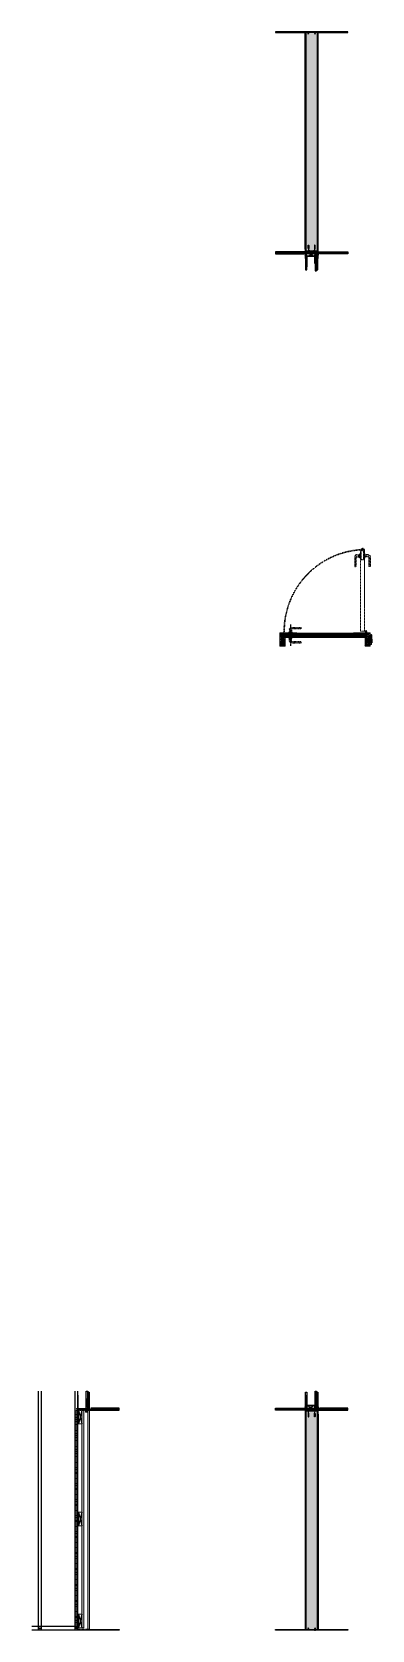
# Model space of a CAD drawing. Header units: inches. Extents: x -395 to 792, y -235 to 476.
# Drawn here: x -395 to -247, y -229 to 470 of the extents above; entities that cross this region are included whole.
import ezdxf

# ---------------------------------------------------------------- set-up
doc = ezdxf.new("R2010")
doc.units = ezdxf.units.IN
doc.header["$LTSCALE"] = 0.25
doc.header["$MEASUREMENT"] = 0
doc.set_wipeout_variables(frame=1)
for name, pattern in [('CENTER', [2, 1.25, -0.25, 0.25, -0.25]), ('HIDDEN', [0.375, 0.25, -0.125]), ('PHANTOM2', [1.25, 0.625, -0.125, 0.125, -0.125, 0.125, -0.125])]:
    doc.linetypes.add(name, pattern=pattern)
for name, color, linetype in [('Imp_Hdw', 9, 'Continuous'), ('IWC_0', 7, 'Continuous'), ('IWC_02', 9, 'Continuous'), ('IWC_02_A', 8, 'Continuous'), ('IWC_04', 252, 'Continuous'), ('IWC_11', 150, 'PHANTOM2'), ('R-SWTS-DET1', 1, 'Continuous')]:
    doc.layers.add(name, color=color, linetype=linetype)
for name, color, linetype, lineweight in [('IWC_01', 4, 'Continuous', 15), ('IWC_03', 5, 'HIDDEN', 30), ('IWC_06', 1, 'Continuous', 15), ('IWC_07', 3, 'CENTER', 15), ('IWC_07_A', 62, 'CENTER', 5), ('IWC_08', 42, 'Continuous', 15), ('LYT-IWC_02', 9, 'Continuous', 9)]:
    doc.layers.add(name, color=color, linetype=linetype, lineweight=lineweight)
doc.layers.add('IWC_12', color=1, linetype='Continuous', lineweight=15, plot=False)
pattern_1 = [(37.5, (0, 0), (-0.003937085, 0.120426486), [0, -0.095, 0, -0.10625, 0, -0.1015625]), (7.5, (0, 0), (0.110611044, 0.17638413), [0, -0.05125, 0, -0.085625, 0, -0.0328125]), (327.5, (-0.07687, 0), (0.194633866, 0.00035369), [0, -0.03125, 0, -0.1125, 0, -0.146875]), (317.5, (-0.07687, 0), (0.187882913, 0.054854723), [0, -0.015625, 0, -0.07375, 0, -0.084375])]
pattern_2 = [(90, (-100, 0), (-0.125, 0.21875), [0.3125, -0.0625, 0, -0.0625])]
pattern_3 = [(45, (0, 0), (-0.088388348, 0.088388348), []), (45, (0, 0.0625), (-0.088388348, 0.088388348), [])]
pattern_4 = [(90, (0, 0), (-0.25, 2e-17), [0.25, -0.25]), (135, (2e-17, 0.25), (-0.25, 3e-17), [0.0625, -0.22855339, 0.0625, -0.35355339])]
pattern_5 = [(63.43495, (1.7933, 0.0867), (2, -1e-10), [0.462137, -1.773931]), (40.6013, (0.4776, 1.816), (2, 2e-09), [0.415807, -8.803738]), (40.6013, (1.4776, 3.816), (2, 2e-09), [0.415807, -8.803738]), (40.6013, (2.4776, 5.816), (2, -1e-09), [0.415807, -8.803738]), (63.43495, (0.7786, -0.1928), (2, -1e-10), [0.423701, -1.812367]), (50.19443, (0.968, 0.1861), (2, 8e-11), [0.22405, -7.5862]), (50.19443, (1.968, 2.1861), (2, 8e-11), [0.22405, -7.5862]), (50.19443, (2.968, 4.1861), (2, 8e-11), [0.22405, -7.5862]), (21.80141, (1.1115, 0.35825), (2, -3e-09), [0.286871, -5.0982936]), (33.69007, (1.3779, 0.4648), (2, -1e-09), [0.252181, -3.35337]), (63.43495, (1.5877, 0.6047), (2, -8e-10), [0.335529, -1.900539]), (45, (1.7377, 0.9048), (2, -1e-16), [0.271782, -5.385072]), (45, (2.7377, 2.9048), (2, -1e-16), [0.271782, -5.385072]), (21.80141, (1.9299, 1.097), (2, -3e-09), [0.219237, -5.165928]), (63.43495, (0.1305, -0.239), (2, -8e-10), [0.71896, -1.517108]), (50.19443, (0.452, 0.404), (2, 8e-11), [0.457356, -7.352893]), (50.19443, (1.452, 2.404), (2, 8e-11), [0.457356, -7.352893]), (50.19443, (2.452, 4.404), (2, 8e-11), [0.457356, -7.352893]), (33.69007, (0.7448, 0.7554), (2, -1e-09), [0.224056, -3.381495]), (15.9454, (0.9312, 0.87964), (2, -1.4e-07), [0.3562484, -6.9238614]), (33.69007, (1.2738, 0.9775), (2, -1e-09), [0.409297, -3.1962546]), (50.19443, (1.6143, 1.2045), (2, 8e-11), [0.519734, -7.290516]), (50.19443, (2.6143, 3.2045), (2, 8e-11), [0.519734, -7.290516]), (50.19443, (3.6143, 5.2045), (2, -3e-10), [0.519734, -7.290516]), (21.80141, (1.94704, 1.6038), (2, -3e-09), [0.57145, -4.813715]), (50.19443, (0, 0.5), (2, 8e-11), [0.521407, -7.288843]), (50.19443, (1, 2.5), (2, 8e-11), [0.521407, -7.288843]), (50.19443, (2, 4.5), (2, 8e-11), [0.521407, -7.288843]), (33.69007, (0.3338, 0.9006), (2, -1e-09), [0.4838075, -3.121744]), (26.56505, (0.73635, 1.1689), (2, 1e-10), [0.798596, -8.145676]), (26.56505, (1.73635, 3.1689), (2, 1e-10), [0.798596, -8.145676]), (40.6013, (1.4506, 1.5261), (2, 2e-09), [0.43193, -8.787614]), (40.6013, (2.4506, 3.5261), (2, 2e-09), [0.43193, -8.787614]), (40.6013, (3.4506, 5.5261), (2, 2e-09), [0.43193, -8.787614]), (33.69007, (0.1335, 1.1784), (2, -1e-09), [0.273579, -3.331972]), (26.56505, (0.3611, 1.3301), (2, 8e-10), [0.715808, -8.228464]), (26.56505, (1.3611, 3.3301), (2, -8e-09), [0.715808, -8.228464]), (40.6013, (1.0013, 1.6503), (2, 2e-09), [0.170082, -9.049462]), (40.6013, (2.0013, 3.6503), (2, 2e-09), [0.170082, -9.049462]), (40.6013, (3.0013, 5.6503), (2, 2e-09), [0.170082, -9.049462])]
pattern_6 = [(90, (188.91977, 132.72898), (-0.125, 0.21875), [0.3125, -0.0625, 0, -0.0625])]
pattern_7 = [(153.435, (-0.0867, 1.7933), (1e-10, 2), [0.46214, -1.77393]), (130.6013, (-1.816, 0.4776), (-2e-09, 2), [0.4158, -8.80374]), (130.6013, (-3.816, 1.4776), (-2e-09, 2), [0.4158, -8.80374]), (130.6013, (-5.816, 2.4776), (1e-09, 2), [0.4158, -8.80374]), (153.435, (0.1928, 0.7786), (1e-10, 2), [0.4237, -1.81237]), (140.1944, (-0.1861, 0.968), (-8e-11, 2), [0.22405, -7.5862]), (140.1944, (-2.1861, 1.968), (-8e-11, 2), [0.22405, -7.5862]), (140.1944, (-4.1861, 2.968), (-8e-11, 2), [0.22405, -7.5862]), (111.8014, (-0.35825, 1.1115), (3e-09, 2), [0.28687, -5.09829]), (123.69, (-0.4648, 1.3779), (1e-09, 2), [0.25218, -3.35337]), (153.435, (-0.6047, 1.5877), (8e-10, 2), [0.33553, -1.90054]), (135, (-0.9048, 1.7377), (2e-16, 2), [0.27178, -5.38507]), (135, (-2.9048, 2.7377), (2e-16, 2), [0.27178, -5.38507]), (111.8014, (-1.097, 1.9299), (3e-09, 2), [0.21924, -5.16593]), (153.435, (0.239, 0.1305), (8e-10, 2), [0.71896, -1.51711]), (140.1944, (-0.404, 0.452), (-8e-11, 2), [0.45736, -7.3529]), (140.1944, (-2.404, 1.452), (-8e-11, 2), [0.45736, -7.3529]), (140.1944, (-4.404, 2.452), (-8e-11, 2), [0.45736, -7.3529]), (123.69, (-0.7554, 0.7448), (1e-09, 2), [0.22406, -3.3815]), (105.9454, (-0.87964, 0.9312), (1e-07, 2), [0.35625, -6.92386]), (123.69, (-0.9775, 1.2738), (1e-09, 2), [0.4093, -3.19625]), (140.1944, (-1.2045, 1.6143), (-8e-11, 2), [0.51973, -7.29052]), (140.1944, (-3.2045, 2.6143), (-8e-11, 2), [0.51973, -7.29052]), (140.1944, (-5.2045, 3.6143), (3e-10, 2), [0.51973, -7.29052]), (111.8014, (-1.6038, 1.94704), (3e-09, 2), [0.57145, -4.81371]), (140.1944, (-0.5, 3e-17), (-8e-11, 2), [0.5214, -7.28884]), (140.1944, (-2.5, 1), (-8e-11, 2), [0.5214, -7.28884]), (140.1944, (-4.5, 2), (-8e-11, 2), [0.5214, -7.28884]), (123.69, (-0.9006, 0.3338), (1e-09, 2), [0.48381, -3.12174]), (116.565, (-1.1689, 0.73635), (-1e-10, 2), [0.7986, -8.14568]), (116.565, (-3.1689, 1.73635), (-1e-10, 2), [0.7986, -8.14568]), (130.6013, (-1.5261, 1.4506), (-2e-09, 2), [0.43193, -8.7876]), (130.6013, (-3.5261, 2.4506), (-2e-09, 2), [0.43193, -8.78761]), (130.6013, (-5.5261, 3.4506), (-2e-09, 2), [0.43193, -8.78761]), (123.69, (-1.1784, 0.1335), (1e-09, 2), [0.27358, -3.33197]), (116.565, (-1.3301, 0.3611), (-8e-10, 2), [0.7158, -8.22846]), (116.565, (-3.3301, 1.3611), (8e-09, 2), [0.7158, -8.22846]), (130.6013, (-1.6503, 1.0013), (-2e-09, 2), [0.17008, -9.04946]), (130.6013, (-3.6503, 2.0013), (-2e-09, 2), [0.17008, -9.04946]), (130.6013, (-5.6503, 3.0013), (-2e-09, 2), [0.17008, -9.04946])]
pattern_8 = [(37.5, (467.93881, 0), (-0.006299336, 0.19268238), [0, -0.152, 0, -0.17, 0, -0.1625]), (7.5, (467.93881, 0), (0.17697767, 0.2822146), [0, -0.082, 0, -0.137, 0, -0.0525]), (327.5, (467.81581, 0), (0.31141419, 0.000565905), [0, -0.05, 0, -0.18, 0, -0.235]), (317.5, (467.8158, 0), (0.30061266, 0.08776756), [0, -0.025, 0, -0.118, 0, -0.135])]
pattern_9 = [(63.43495, (1.7933, -99.9133), (2, -1e-10), [0.462137, -1.773931]), (40.6013, (0.4776, -98.184), (2, 2e-09), [0.415807, -8.80374]), (40.6013, (1.4776, -96.184), (2, 2e-09), [0.415807, -8.80374]), (40.6013, (2.4776, -94.184), (2, -1e-09), [0.415807, -8.80374]), (63.43495, (0.7786, -100.1928), (2, -1e-10), [0.4237, -1.812367]), (50.1944, (0.968, -99.8139), (2, 8e-11), [0.22405, -7.5862]), (50.1944, (1.968, -97.8139), (2, 8e-11), [0.22405, -7.5862]), (50.1944, (2.968, -95.8139), (2, 8e-11), [0.22405, -7.5862]), (21.8014, (1.1115, -99.64175), (2, -3e-09), [0.286871, -5.098294]), (33.69007, (1.3779, -99.5352), (2, -1e-09), [0.252181, -3.35337]), (63.43495, (1.5877, -99.3953), (2, -8e-10), [0.335529, -1.90054]), (45, (1.7377, -99.0952), (2, -1e-16), [0.27178, -5.385072]), (45, (2.7377, -97.0952), (2, -1e-16), [0.27178, -5.385072]), (21.8014, (1.9299, -98.903), (2, -3e-09), [0.219237, -5.165928]), (63.43495, (0.1305, -100.239), (2, -8e-10), [0.71896, -1.517108]), (50.1944, (0.452, -99.596), (2, 8e-11), [0.457356, -7.352893]), (50.1944, (1.452, -97.596), (2, 8e-11), [0.457356, -7.352893]), (50.1944, (2.452, -95.596), (2, 8e-11), [0.457356, -7.352893]), (33.69007, (0.7448, -99.2446), (2, -1e-09), [0.224056, -3.381495]), (15.9454, (0.9312, -99.12036), (2, -1e-07), [0.356248, -6.923861]), (33.69007, (1.2738, -99.0225), (2, -1e-09), [0.409297, -3.196255]), (50.1944, (1.6143, -98.7955), (2, 8e-11), [0.519734, -7.290516]), (50.1944, (2.6143, -96.7955), (2, 8e-11), [0.519734, -7.290516]), (50.1944, (3.6143, -94.7955), (2, -3e-10), [0.519734, -7.290516]), (21.8014, (1.94704, -98.3962), (2, -3e-09), [0.57145, -4.813715]), (50.1944, (0, -99.5), (2, 8e-11), [0.521407, -7.288843]), (50.1944, (1, -97.5), (2, 8e-11), [0.521407, -7.288843]), (50.1944, (2, -95.5), (2, 8e-11), [0.521407, -7.288843]), (33.69007, (0.3338, -99.0994), (2, -1e-09), [0.483808, -3.121744]), (26.56505, (0.73635, -98.8311), (2, 1e-10), [0.798596, -8.145676]), (26.56505, (1.73635, -96.8311), (2, 1e-10), [0.798596, -8.145676]), (40.6013, (1.4506, -98.4739), (2, 2e-09), [0.43193, -8.787614]), (40.6013, (2.4506, -96.4739), (2, 2e-09), [0.43193, -8.787614]), (40.6013, (3.4506, -94.4739), (2, 2e-09), [0.43193, -8.787614]), (33.69007, (0.1335, -98.8216), (2, -1e-09), [0.27358, -3.331972]), (26.56505, (0.3611, -98.6699), (2, 8e-10), [0.715808, -8.228464]), (26.56505, (1.3611, -96.6699), (2, -8e-09), [0.715808, -8.228464]), (40.6013, (1.0013, -98.3497), (2, 2e-09), [0.17008, -9.04946]), (40.6013, (2.0013, -96.3497), (2, 2e-09), [0.17008, -9.04946]), (40.6013, (3.0013, -94.3497), (2, 2e-09), [0.17008, -9.04946])]

# ---------------------------------------------------------------- blocks, each defined once
blk = doc.blocks.new('*U8')
at = {"layer": 'IWC_12'}
for p in [(-0.625, 0), (0, 0), (3.625, 0), (4.25, 0)]:
    blk.add_point(p, dxfattribs=at)
at = {"layer": 'LYT-IWC_02'}
blk.add_lwpolyline([(3.5625, 1.2215, 0.4142135624), (3.534, 1.25), (3.359375, 1.25), (3.359375, 1.2215), (3.534, 1.2215), (3.534, 0.0285), (0.091, 0.0285), (0.091, 1.2215), (0.265625, 1.2215), (0.265625, 1.25), (0.091, 1.25, 0.4142135624), (0.0625, 1.2215), (0.0625, 0.0285, 0.4142135624), (0.091, 0), (3.534, 0, 0.4142135624), (3.5625, 0.0285)], format="xyb", close=True, dxfattribs=at)
blk = doc.blocks.new('IWC_Bead.L')
at = {"layer": 'IWC_02'}
for p, q in [((0, 0.03125), (-0.828125, 0.015625)), ((-0.828125, 0.015625), (-0.828125, 0)), ((-0.828125, 0), (0, 0)), ((0, 0.0425), (0, 0.03125)), ((0, 0), (0, -0.625)), ((0.026875, 0.0625), (0.02, 0.0625)), ((0.046875, -0.625), (0.046875, 0.0425)), ((0.046875, -0.53125), (0.046875, -0.53125))]:
    blk.add_line(p, q, dxfattribs=at)
for points in [[(0.02, 0.0625), (-1.828125, 0)], [(-1.828125, 0), (-0.828125, 0)], [(0, -0.625), (0.046875, -0.625)]]:
    blk.add_lwpolyline(points, dxfattribs=at)
at = {"layer": 'IWC_02', "color": 252}
blk.add_circle((0.046875, 0), 0.033002, dxfattribs=at)
at = {"layer": 'IWC_02'}
for centre, start, end in [((0.02, 0.0425), 90, 180), ((0.026875, 0.0425), 360, 90)]:
    blk.add_arc(centre, 0.02, start, end, dxfattribs=at)
blk = doc.blocks.new('*U15')
at = {"layer": 'LYT-IWC_02'}
blk.add_blockref('IWC_Bead.L', (0, 0), dxfattribs=at)
blk = doc.blocks.new('*U61')
blk.add_lwpolyline([(0, 0.08), (0, 0)])
at = {"layer": 'IWC_02'}
for points in [[(-0.11, 0.02), (-0.02, 0.02)], [(-0.11, -0.02), (-0.11, 0.02)], [(-0.02, 0.11), (-0.02, 0.02)], [(0.02, 0.11), (-0.02, 0.11)], [(0.02, 0.11), (0.02, 0.02)], [(0.11, 0.02), (0.02, 0.02)], [(0.11, -0.02), (0.11, 0.02)], [(-0.11, -0.02), (-0.02, -0.02)], [(-0.02, -0.11), (-0.02, -0.02)], [(0.02, -0.11), (-0.02, -0.11)], [(0.02, -0.11), (0.02, -0.02)], [(0.11, -0.02), (0.02, -0.02)]]:
    blk.add_lwpolyline(points, dxfattribs=at)
blk.add_circle((0, 0), 0.176, dxfattribs=at)
blk = doc.blocks.new('*U56')
at = {"layer": 'IWC_02'}
for p, q in [((-0.27, 0.06), (-0.35, 0)), ((-0.27, -0.06), (-0.35, 0)), ((-0.22, -0.06), (-0.27, 0.06)), ((-0.15, -0.06), (-0.21, 0.06)), ((-0.09, -0.06), (-0.14, 0.06)), ((-0.03, -0.06), (-0.08, 0.06)), ((0.04, -0.06), (-0.02, 0.06)), ((0.1, -0.06), (0.05, 0.06)), ((0.17, -0.06), (0.11, 0.06)), ((0.23, -0.06), (0.18, 0.06)), ((0.29, -0.06), (0.24, 0.06)), ((0.36, -0.06), (0.3, 0.06)), ((0.42, -0.06), (0.37, 0.06)), ((0.49, -0.06), (0.43, 0.06)), ((0.55, -0.06), (0.49, 0.06)), ((0.61, -0.06), (0.56, 0.06)), ((0.68, -0.06), (0.62, 0.06)), ((0.74, -0.06), (0.69, 0.06)), ((0.81, -0.06), (0.75, 0.06)), ((1.02, 0.08), (0.82, 0.06)), ((1.05, 0.13), (1.06, 0.13)), ((1.12, -0.06), (1.12, 0.06)), ((2.32, 0.19), (1.19, 0.19)), ((2.44, -0.06), (2.44, 0.06)), ((1.02, -0.08), (0.82, -0.06)), ((1.05, -0.13), (1.06, -0.13)), ((1.19, -0.19), (2.32, -0.19))]:
    blk.add_line(p, q, dxfattribs=at)
for centre, radius, start, end in [((1.19, 0), 0.188, 90, 270), ((1.06, 0.06), 0.0625, 0, 90), ((2.32, 0.06), 0.125, 0, 90), ((1.06, -0.06), 0.0625, 270, 0), ((2.32, -0.06), 0.125, 270, 0)]:
    blk.add_arc(centre, radius, start, end, dxfattribs=at)
blk = doc.blocks.new('*U57')
at = {"layer": 'IWC_02_A'}
for p, q in [((-0.15, 0.07), (-0.21, 0.07)), ((-0.01, 0.18), (-0.15, 0.07)), ((0, 0.18), (-0.01, 0.18)), ((-0.15, -0.07), (-0.21, -0.07)), ((-0.01, -0.18), (-0.15, -0.07)), ((0, -0.18), (-0.01, -0.18))]:
    blk.add_line(p, q, dxfattribs=at)
for points in [[(-0.15, 0.07), (-0.73, 0.07), (-1, 0), (-1, 0), (-0.73, -0.07), (-0.15, -0.07)], [(-0.01, 0.18), (-0.01, -0.18)], [(0, 0.18), (0, -0.18)]]:
    blk.add_lwpolyline(points, dxfattribs=at)
at = {"layer": 'IWC_03'}
for points in [[(-0.11, 0.1), (-0.58, 0.1), (-0.73, 0.07)], [(-0.11, -0.1), (-0.58, -0.1), (-0.73, -0.07)]]:
    blk.add_lwpolyline(points, dxfattribs=at)
blk = doc.blocks.new('*U58')
at = {"layer": 'IWC_02_A'}
for p, q in [((-0.15, 0.07), (-0.21, 0.07)), ((-0.01, 0.18), (-0.15, 0.07)), ((0, 0.18), (-0.01, 0.18)), ((-0.15, -0.07), (-0.21, -0.07)), ((-0.01, -0.18), (-0.15, -0.07)), ((0, -0.18), (-0.01, -0.18))]:
    blk.add_line(p, q, dxfattribs=at)
for points in [[(-0.15, 0.07), (-1.23, 0.07), (-1.5, 0), (-1.5, 0), (-1.23, -0.07), (-0.15, -0.07)], [(-0.01, 0.18), (-0.01, -0.18)], [(0, 0.18), (0, -0.18)]]:
    blk.add_lwpolyline(points, dxfattribs=at)
at = {"layer": 'IWC_03'}
for points in [[(-0.11, 0.1), (-1.08, 0.1), (-1.23, 0.07)], [(-0.11, -0.1), (-1.08, -0.1), (-1.23, -0.07)]]:
    blk.add_lwpolyline(points, dxfattribs=at)
blk = doc.blocks.new('Layout_SV01')
at = {"layer": 'IWC_08'}
h = blk.add_hatch(dxfattribs=at)
h.set_pattern_fill('PARTICAL-BOARD', color=253, angle=45, style=0)
h.set_pattern_definition(pattern_6)
h.paths.add_polyline_path([(12.35, 0.03), (10.91, 0.03), (10.87, 0), (0, 0), (0, 0.78), (12.35, 0.78)])
h = blk.add_hatch(dxfattribs=at)
h.set_pattern_fill('PARTICAL-BOARD', color=253, angle=45, style=0)
h.set_pattern_definition(pattern_6)
h.paths.add_polyline_path([(19.29, 0.03), (20.73, 0.03), (20.76, 0), (31.64, 0), (31.64, 0.78), (19.29, 0.78)])
at = {"layer": 'IWC_0'}
blk.add_lwpolyline([(31.64, -96.25), (0, -96.25)], dxfattribs=at)
at = {"layer": 'IWC_02'}
for points in [[(13.07, 0.05), (13.07, 7.75), (13.69, 7.75), (13.69, 0.05)], [(17.32, 0.5), (17.32, 8.2), (17.94, 8.2), (17.94, 0.5)], [(17.94, 0.05), (17.94, 7.75), (18.57, 7.75), (18.57, 0.05)], [(12.35, 0.03), (12.35, 0.03), (10.91, 0.03), (10.87, 0), (0, 0), (0, 0.78), (12.35, 0.78)], [(19.29, 0.03), (19.29, 0.03), (20.73, 0.03), (20.76, 0), (31.64, 0), (31.64, 0.78), (19.29, 0.78)]]:
    blk.add_lwpolyline(points, close=True, dxfattribs=at)
for points in [[(13.01, 1.4), (13.04, 1.4), (13.04, 0.03, -0.414214), (13.01, 0), (10.98, 0), (10.98, 0.03), (13.01, 0.03)], [(18.63, 1.4), (18.6, 1.4), (18.6, 0.03, 0.414214), (18.63, 0), (20.66, 0), (20.66, 0.03), (18.63, 0.03)]]:
    blk.add_lwpolyline(points, format="xyb", close=True, dxfattribs=at)
at = {"layer": 'IWC_02_A'}
for points in [[(13.76, 1.22), (13.76, 6.53)], [(17.26, 5), (17.26, 1.22)]]:
    blk.add_lwpolyline(points, dxfattribs=at)
at = {"layer": 'IWC_04'}
blk.add_lwpolyline([(13.76, 0.5), (17.26, 0.5), (17.26, 2), (13.76, 2)], close=True, dxfattribs=at)
for points in [[(17.26, 2), (13.76, 0.5)], [(13.76, 2), (17.26, 0.5)]]:
    blk.add_lwpolyline(points, dxfattribs=at)
at = {"layer": 'IWC_12'}
for points in [[(12.94, -1.75), (12.94, 2.89)], [(18.69, -1.75), (18.69, 2.89)], [(31.64, -96), (0, -96)]]:
    blk.add_lwpolyline(points, dxfattribs=at)
at = {"layer": 'IWC_02', "xscale": -1, "rotation": 90}
blk.add_blockref('*U15', (13.07, 0.05), dxfattribs=at)
at = {"layer": 'IWC_02', "rotation": 270}
blk.add_blockref('*U15', (18.57, 0.05), dxfattribs=at)
at = {"layer": 'IWC_06', "xscale": -1}
blk.add_blockref('*U8', (17.32, 2), dxfattribs=at)
blk = doc.blocks.new('*U44')
at = {"color": 0, "linetype": 'ByBlock'}
for p, q in [((0.17, 0.05), (1.29, 0.04)), ((0.17, -0.05), (1.29, -0.04))]:
    blk.add_line(p, q, dxfattribs=at)
for points in [[(0, 0), (0, 0.14, -0.414214), (0.01, 0.15), (0.02, 0.15, -0.414214), (0.03, 0.14), (0.03, 0)], [(0, 0), (0, -0.14, 0.414214), (0.01, -0.15), (0.02, -0.15, 0.414214), (0.03, -0.14), (0.03, 0)]]:
    blk.add_lwpolyline(points, format="xyb", dxfattribs=at)
for centre, start, end in [((0.18, 0.23), 216.29385, 269.34399), ((0.18, -0.23), 90.65601, 143.70615)]:
    blk.add_arc(centre, 0.18, start, end)
for centre, start, end in [((1.22, -0.85), 71.85579, 85.33322), ((1.22, 0.85), 274.66678, 288.14421)]:
    blk.add_arc(centre, 0.898, start, end, dxfattribs=at)
at = {"layer": 'IWC_03'}
for points in [[(0.75, 0.05), (0.78, 0.08), (0.83, -0.07), (1.35, -0.07), (1.4, 0.07), (1.46, -0.03), (1.5, 0)], [(0.83, 0.05), (0.83, 0.08), (1.35, 0.07), (1.36, 0.03)]]:
    blk.add_lwpolyline(points, dxfattribs=at)
blk = doc.blocks.new('IWC_DoorCore.Beveled-SP011')
at = {"layer": 'IWC_08'}
h = blk.add_hatch(dxfattribs=at)
h.set_pattern_fill('LUMBER', color=256, scale=0.5)
h.set_pattern_definition(pattern_5)
h.paths.add_polyline_path([(0, 1.69), (0.38, 1.69), (0.38, 0.06), (0.11, 0.06)])
h = blk.add_hatch(dxfattribs=at)
h.set_pattern_fill('PARTICAL-BOARD', color=256, angle=315, style=0)
h.set_pattern_definition([(0, (30.23961, 0), (0.21875, 0.125), [0.3125, -0.0625, 0, -0.0625])])
h.paths.add_polyline_path([(5.14, 1.69), (0.39, 1.69), (0.39, 0.06), (5.14, 0.06)])
h = blk.add_hatch(dxfattribs=at)
h.set_pattern_fill('LUMBER', color=256, scale=0.5, style=0)
h.set_pattern_definition(pattern_5)
h.paths.add_polyline_path([(5.14, 1.69), (5.14, 0.06), (6.01, 0.06), (6.01, 0.5), (5.51, 0.5), (5.51, 1.69)])
h = blk.add_hatch(dxfattribs=at)
h.set_pattern_fill('LUMBER', color=256, scale=0.5, angle=90, style=0)
h.set_pattern_definition(pattern_7)
h.paths.add_polyline_path([(5.57, 1.75), (6.01, 1.75), (6.01, 1.12), (5.51, 1.12), (5.51, 1.69), (5.57, 1.69)])
h = blk.add_hatch(dxfattribs=at)
h.set_pattern_fill('LUMBER', color=256, scale=0.5, angle=90, style=0)
h.set_pattern_definition(pattern_7)
h.paths.add_polyline_path([(30.19, 1.75), (29.75, 1.75), (29.75, 1.12), (30.25, 1.12), (30.25, 1.69), (30.19, 1.69)])
h = blk.add_hatch(dxfattribs=at)
h.set_pattern_fill('LUMBER', color=256, scale=0.5, style=0)
h.set_pattern_definition(pattern_5)
h.paths.add_polyline_path([(30.62, 1.69), (30.62, 0.06), (29.75, 0.06), (29.75, 0.63), (30.25, 0.63), (30.25, 1.69)])
h = blk.add_hatch(dxfattribs=at)
h.set_pattern_fill('PARTICAL-BOARD', color=256, angle=315, style=0)
h.set_pattern_definition([(0, (0, 0), (0.21875, 0.125), [0.3125, -0.0625, 0, -0.0625])])
h.paths.add_polyline_path([(35.37, 1.69), (30.62, 1.69), (30.62, 0.06), (35.37, 0.06)])
h = blk.add_hatch(dxfattribs=at)
h.set_pattern_fill('LUMBER', color=256, scale=0.5)
h.set_pattern_definition([(63.435, (1.5433, 0.0867), (2, -1e-10), [0.46214, -1.77393]), (40.6013, (0.2276, 1.816), (2, 2e-09), [0.4158, -8.80374]), (40.6013, (1.2276, 3.816), (2, 2e-09), [0.4158, -8.80374]), (40.6013, (2.2276, 5.816), (2, -1e-09), [0.4158, -8.80374]), (63.435, (0.5286, -0.1928), (2, -1e-10), [0.4237, -1.81237]), (50.1944, (0.718, 0.1861), (2, 8e-11), [0.22405, -7.5862]), (50.1944, (1.718, 2.1861), (2, 8e-11), [0.22405, -7.5862]), (50.1944, (2.718, 4.1861), (2, 8e-11), [0.22405, -7.5862]), (21.8014, (0.8615, 0.35825), (2, -3e-09), [0.28687, -5.09829]), (33.69, (1.1279, 0.4648), (2, -1e-09), [0.25218, -3.35337]), (63.435, (1.3377, 0.6047), (2, -8e-10), [0.33553, -1.90054]), (45, (1.4877, 0.9048), (2, -1e-16), [0.27178, -5.38507]), (45, (2.4877, 2.9048), (2, -1e-16), [0.27178, -5.38507]), (21.8014, (1.6799, 1.097), (2, -3e-09), [0.21924, -5.16593]), (63.435, (-0.1195, -0.239), (2, -8e-10), [0.71896, -1.51711]), (50.1944, (0.202, 0.404), (2, 8e-11), [0.45736, -7.3529]), (50.1944, (1.202, 2.404), (2, 8e-11), [0.45736, -7.3529]), (50.1944, (2.202, 4.404), (2, 8e-11), [0.45736, -7.3529]), (33.69, (0.4948, 0.7554), (2, -1e-09), [0.22406, -3.3815]), (15.9454, (0.6812, 0.87964), (2, -1e-07), [0.35625, -6.92386]), (33.69, (1.0238, 0.9775), (2, -1e-09), [0.4093, -3.19625]), (50.1944, (1.3643, 1.2045), (2, 8e-11), [0.51973, -7.29052]), (50.1944, (2.3643, 3.2045), (2, 8e-11), [0.51973, -7.29052]), (50.1944, (3.3643, 5.2045), (2, -3e-10), [0.51973, -7.29052]), (21.8014, (1.69704, 1.6038), (2, -3e-09), [0.57145, -4.81371]), (50.1944, (-0.25, 0.5), (2, 8e-11), [0.5214, -7.28884]), (50.1944, (0.75, 2.5), (2, 8e-11), [0.5214, -7.28884]), (50.1944, (1.75, 4.5), (2, 8e-11), [0.5214, -7.28884]), (33.69, (0.0838, 0.9006), (2, -1e-09), [0.48381, -3.12174]), (26.565, (0.48635, 1.1689), (2, 1e-10), [0.7986, -8.14568]), (26.565, (1.48635, 3.1689), (2, 1e-10), [0.7986, -8.14568]), (40.6013, (1.2006, 1.5261), (2, 2e-09), [0.43193, -8.78761]), (40.6013, (2.2006, 3.5261), (2, 2e-09), [0.43193, -8.78761]), (40.6013, (3.2006, 5.5261), (2, 2e-09), [0.43193, -8.78761]), (33.69, (-0.1165, 1.1784), (2, -1e-09), [0.27358, -3.33197]), (26.565, (0.1111, 1.3301), (2, 8e-10), [0.7158, -8.22846]), (26.565, (1.1111, 3.3301), (2, -8e-09), [0.7158, -8.22846]), (40.6013, (0.7513, 1.6503), (2, 2e-09), [0.17008, -9.04946]), (40.6013, (1.7513, 3.6503), (2, 2e-09), [0.17008, -9.04946]), (40.6013, (2.7513, 5.6503), (2, 2e-09), [0.17008, -9.04946])])
h.paths.add_polyline_path([(35.37, 1.69), (35.75, 1.69), (35.64, 0.06), (35.37, 0.06)])
at = {"layer": 'IWC_01', "color": 0, "linetype": 'ByBlock'}
for points in [[(6.01, 0), (6.01, 0.63), (5.51, 0.63), (5.51, 1.75), (0, 1.75), (0.11, 0)], [(30.25, 1.75), (35.75, 1.75), (35.64, 0), (29.75, 0), (29.75, 0.63), (30.25, 0.63)]]:
    blk.add_lwpolyline(points, close=True, dxfattribs=at)
at = {"layer": 'IWC_01'}
for points in [[(5.57, 1.75), (6.01, 1.75), (6.01, 1.12), (5.51, 1.12), (5.51, 1.69), (5.57, 1.69), (5.57, 1.75)], [(30.19, 1.75), (29.75, 1.75), (29.75, 1.12), (30.25, 1.12), (30.25, 1.69), (30.19, 1.69), (30.19, 1.75)]]:
    blk.add_lwpolyline(points, dxfattribs=at)
at = {"layer": 'IWC_02_A'}
for points in [[(0, 1.69), (5.51, 1.69)], [(0.11, 0.06), (6.01, 0.06)], [(0.38, 1.69), (0.38, 0.06)], [(6.01, 0.06), (0.38, 0.06), (0.38, 1.69), (5.51, 1.69)], [(5.14, 1.69), (5.14, 0.06), (6.01, 0.06), (6.01, 0.63), (5.51, 0.63), (5.51, 1.69), (5.14, 1.69)], [(29.75, 1.75), (6.01, 1.75)], [(29.75, 0), (6.01, 0)], [(30.25, 1.69), (35.37, 1.69), (35.37, 0.06), (29.75, 0.06)], [(30.62, 1.69), (30.62, 0.06), (29.75, 0.06), (29.75, 0.63), (30.25, 0.63), (30.25, 1.69), (30.62, 1.69)], [(29.75, 0.06), (35.64, 0.06)], [(30.25, 1.69), (35.75, 1.69)], [(30.62, 1.69), (30.62, 0.06)], [(35.37, 1.69), (35.37, 0.06)]]:
    blk.add_lwpolyline(points, dxfattribs=at)
for points in [[(0, 1.69), (0.38, 1.69), (0.38, 0.06), (0.11, 0.06)], [(30.12, 0.69), (5.64, 0.69), (5.57, 0.75), (5.57, 1), (5.64, 1.06), (30.12, 1.06), (30.19, 1), (30.19, 0.75)], [(35.37, 1.69), (30.62, 1.69), (30.62, 0.06), (35.37, 0.06)], [(35.37, 1.69), (35.75, 1.69), (35.64, 0.06), (35.37, 0.06)]]:
    blk.add_lwpolyline(points, close=True, dxfattribs=at)
at = {"layer": 'IWC_04'}
for points in [[(6.01, 1.12), (29.75, 1.12)], [(29.75, 0.63), (6.01, 0.63)]]:
    blk.add_lwpolyline(points, dxfattribs=at)
blk = doc.blocks.new('IWC_HAGER.BB1279_PL01')
at = {"layer": 'IWC_01', "color": 0, "linetype": 'ByBlock'}
for points in [[(-0.01, 0.45), (0.01, 0.4), (-0.09, -1.5), (-0.23, -1.49), (-0.12, 0.38), (-0.22, 0.64)], [(0.11, 0.44), (0.09, 0.4), (0.09, -1.51), (0.23, -1.51), (0.23, 0.37), (0.34, 0.62)]]:
    blk.add_lwpolyline(points, dxfattribs=at)
blk.add_circle((0.06, 0.74), 0.305, dxfattribs=at)
at = {"layer": 'IWC_03'}
for points in [[(-0.21, -1.2), (-0.08, -1.31)], [(-0.2, -1.04), (-0.06, -0.94)], [(-0.18, -0.57), (-0.05, -0.68)], [(-0.17, -0.41), (-0.03, -0.32)], [(0.23, -0.42), (0.09, -0.32)], [(0.23, -0.59), (0.09, -0.69)], [(0.23, -1.05), (0.09, -0.95)], [(0.23, -1.21), (0.09, -1.31)]]:
    blk.add_lwpolyline(points, dxfattribs=at)
at = {"layer": 'IWC_07'}
for points in [[(-0.27, -1.11), (-0.07, -1.13)], [(-0.23, -0.49), (-0.04, -0.5)], [(0.29, -0.51), (0.09, -0.51)], [(0.29, -1.13), (0.09, -1.13)]]:
    blk.add_lwpolyline(points, dxfattribs=at)
at = {"layer": 'IWC_07_A'}
for q in [(-0.55, 0.74), (0.06, 1.35), (0.67, 0.74), (0.06, 0.13)]:
    blk.add_line((0.06, 0.74), q, dxfattribs=at)
at = {"layer": 'IWC_12'}
for points in [[(0, 0), (-0.41, 0)], [(0, 0), (-0.11, -1.75)], [(0.09, 0), (0.09, -1.75), (0.09, -1.88), (-0.41, -1.88)], [(-0.11, -1.75), (-0.41, -1.75)]]:
    blk.add_lwpolyline(points, dxfattribs=at)
blk = doc.blocks.new('*U23')
at = {"layer": 'IWC_02', "color": 0, "linetype": 'ByBlock'}
blk.add_blockref('IWC_HAGER.BB1279_PL01', (0, 0), dxfattribs=at)
blk = doc.blocks.new('HD_A16B')
at = {"layer": 'IWC_02_A', "color": 0, "linetype": 'ByBlock'}
for p, q in [((-0.88, 0), (0.88, 0)), ((-0.88, -0.19), (-0.88, 0)), ((0.38, 0), (-0.38, 0)), ((0.88, -0.19), (0.88, 0)), ((0.81, -0.25), (-0.81, -0.25)), ((-0.38, -1.76), (-0.38, -0.25)), ((0.38, -0.75), (-0.38, -0.75)), ((0.38, -1.72), (0.38, -0.25)), ((0.38, -2.51), (4.73, -2.51)), ((0.62, -1.97), (4.73, -1.97)), ((4.73, -2.51), (4.73, -1.97))]:
    blk.add_line(p, q, dxfattribs=at)
for centre, radius, start, end in [((-0.81, -0.19), 0.0625, 180, 270), ((0.38, -1.76), 0.75, 180, 270), ((0.62, -1.72), 0.25, 180, 270), ((0.81, -0.19), 0.0625, 270, 0)]:
    blk.add_arc(centre, radius, start, end, dxfattribs=at)
blk = doc.blocks.new('*U27')
at = {"layer": 'Imp_Hdw', "color": 0, "linetype": 'ByBlock'}
for points in [[(-0.23, -0.5), (-4.42, -0.5), (-4.42, 0.5), (-0.29, 0.5)], [(-0.11, -0.63), (-0.19, 0.62)], [(0.3, -1.17), (0.42, -1.1)]]:
    blk.add_lwpolyline(points, dxfattribs=at)
for points in [[(0, -0.62), (-0.22, -0.64), (-0.3, 0.61), (-0.08, 0.62)], [(0.3, -0.62), (0.14, -0.62), (0.14, 0.62), (0.3, 0.62)], [(1.27, -0.47), (0.3, -0.47), (0.3, 0.47), (1.27, 0.47)]]:
    blk.add_lwpolyline(points, close=True, dxfattribs=at)
for centre, end in [((1.19, -0.62), 211.73678), ((1.34, -0.62), 207.74585)]:
    blk.add_arc(centre, 1.05, 180.43735, end, dxfattribs=at)
at = {"layer": 'IWC_03', "color": 0, "linetype": 'ByBlock'}
blk.add_lwpolyline([(-0.02, -0.38), (0.54, -0.38)], dxfattribs=at)
at = {"layer": 'IWC_03', "color": 0, "linetype": 'ByBlock', "lineweight": -2}
blk.add_arc((-0.19, -0.34), 0.729, 357.45644, 79.9059, dxfattribs=at)
at = {"layer": 'IWC_07'}
blk.add_line((-4.87, 0), (1.41, 0), dxfattribs=at)
at = {"layer": 'IWC_07', "lineweight": -2}
blk.add_lwpolyline([(-2.73, -4.62), (-2.73, 4.63)], dxfattribs=at)
at = {"layer": 'IWC_12', "lineweight": -2}
blk.add_circle((0, 0), 0.5, dxfattribs=at)
at = {"layer": 'IWC_02', "color": 0, "linetype": 'ByBlock', "rotation": 180}
blk.add_blockref('HD_A16B', (-2.73, 0.88), dxfattribs=at)
at = {"layer": 'IWC_02', "color": 0, "linetype": 'ByBlock', "xscale": -1}
blk.add_blockref('HD_A16B', (-2.73, -0.87), dxfattribs=at)
blk = doc.blocks.new('IWC_SPLINE JOINT1')
at = {"color": 0, "linetype": 'ByBlock'}
blk.add_wipeout([(-0.21875, 0.0625), (-0.21875, -0.0625), (0.21875, -0.0625), (0.21875, 0.0625)], dxfattribs=at).dxf.layer = 'IWC_01'
at = {"layer": 'IWC_02_A', "color": 0, "linetype": 'ByBlock'}
for p, q in [((-0.1875, 0.0625), (0.1875, -0.0625)), ((0.1875, 0.0625), (-0.1875, -0.0625))]:
    blk.add_line(p, q, dxfattribs=at)
for points in [[(-0.21875, -0.0625), (0.21875, -0.0625), (0.21875, 0.0625), (-0.21875, 0.0625)], [(-0.1875, -0.0625), (0.1875, -0.0625), (0.1875, 0.0625), (-0.1875, 0.0625)]]:
    blk.add_lwpolyline(points, close=True, dxfattribs=at)
blk = doc.blocks.new('*U67')
at = {"color": 0, "linetype": 'ByBlock'}
blk.add_wipeout([(-0.21875, 0.0625), (-0.21875, -0.0625), (0.21875, -0.0625), (0.21875, 0.0625)], dxfattribs=at).dxf.layer = 'IWC_01'
at = {"layer": 'IWC_02_A', "color": 0, "linetype": 'ByBlock'}
for p, q in [((-0.1875, 0.0625), (0.1875, -0.0625)), ((0.1875, 0.0625), (-0.1875, -0.0625))]:
    blk.add_line(p, q, dxfattribs=at)
for points in [[(-0.21875, -0.0625), (0.21875, -0.0625), (0.21875, 0.0625), (-0.21875, 0.0625)], [(-0.1875, -0.0625), (0.1875, -0.0625), (0.1875, 0.0625), (-0.1875, 0.0625)]]:
    blk.add_lwpolyline(points, close=True, dxfattribs=at)
blk = doc.blocks.new('*U33')
at = {"layer": 'IWC_02'}
blk.add_lwpolyline([(0, 0, 0.0234, 0.00781, 0), (0, -0.0625, 0.00781, 0.005, 0), (0, -1, 0, 0, 0)], format="xyseb", dxfattribs=at)
blk = doc.blocks.new('*U35')
at = {"layer": 'IWC_01', "color": 0, "linetype": 'ByBlock'}
blk.add_lwpolyline([(0.109375, 0), (35.640625, 0), (35.75, 1.75), (0, 1.75)], close=True, dxfattribs=at)
blk = doc.blocks.new('*U36')
at = {"layer": 'Imp_Hdw', "color": 0, "linetype": 'ByBlock'}
for points in [[(-0.23, -0.5), (-4.42, -0.5), (-4.42, 0.5), (-0.29, 0.5)], [(-0.11, -0.63), (-0.19, 0.62)]]:
    blk.add_lwpolyline(points, dxfattribs=at)
blk.add_lwpolyline([(0, -0.62), (-0.22, -0.64), (-0.3, 0.61), (-0.08, 0.62)], close=True, dxfattribs=at)
at = {"layer": 'IWC_03', "color": 0, "linetype": 'ByBlock'}
blk.add_lwpolyline([(-0.02, -0.38), (0.54, -0.38)], dxfattribs=at)
at = {"layer": 'IWC_03', "color": 0, "linetype": 'ByBlock', "lineweight": -2}
blk.add_arc((-0.19, -0.34), 0.729, 357.45644, 79.9059, dxfattribs=at)
at = {"layer": 'IWC_12', "lineweight": -2}
blk.add_circle((0, 0), 0.5, dxfattribs=at)
at = {"layer": 'IWC_02', "color": 0, "linetype": 'ByBlock', "rotation": 180}
blk.add_blockref('HD_A16B', (-2.73, 0.88), dxfattribs=at)
at = {"layer": 'IWC_02', "color": 0, "linetype": 'ByBlock', "xscale": -1}
blk.add_blockref('HD_A16B', (-2.73, -0.87), dxfattribs=at)
blk = doc.blocks.new('*U49')
at = {"layer": 'IWC_02'}
blk.add_lwpolyline([(0, 0, 0.0234, 0.00781, 0), (0, 0.0625, 0.00781, 0.005, 0), (0, 1, 0, 0, 0)], format="xyseb", dxfattribs=at)
blk = doc.blocks.new('*U50')
at = {"layer": 'IWC_02'}
blk.add_lwpolyline([(0, 0, 0.0234, 0.00781, 0), (0, 0.0625, 0.00781, 0.005, 0), (0, 1.25, 0, 0, 0)], format="xyseb", dxfattribs=at)
blk = doc.blocks.new('*U45')
at = {"layer": 'IWC_02'}
blk.add_lwpolyline([(0, 0, 0.0234, 0.00781, 0), (0, -0.0625, 0.00781, 0.005, 0), (0, -1, 0, 0, 0)], format="xyseb", dxfattribs=at)
blk = doc.blocks.new('*U69')
at = {"layer": 'IWC_02'}
blk.add_lwpolyline([(0, 0, 0.0234, 0.00781, 0), (0, 0.0625, 0.00781, 0.005, 0), (0, 1, 0, 0, 0)], format="xyseb", dxfattribs=at)
blk = doc.blocks.new('JH_HINGESIDE_SP01', base_point=(218.18, 201.43))
at = {"layer": 'IWC_01'}
blk.add_lwpolyline([(218.68, 201.93), (218.18, 201.43)], dxfattribs=at)
at = {"layer": 'IWC_02', "extrusion": (0, 0, -1), "zscale": -0.9999999999999976, "rotation": 225}
blk.add_blockref('*U67', (-218.43, 201.68), dxfattribs=at)
at = {"layer": 'IWC_08'}
h = blk.add_hatch(dxfattribs=at)
h.set_pattern_fill('LUMBER', color=256, scale=0.5, style=0)
h.set_pattern_definition([(63.435, (229.7933, 100.0867), (2, -1e-10), [0.462137, -1.77393]), (40.6013, (228.4776, 101.816), (2, 2e-09), [0.41581, -8.80374]), (40.6013, (229.4776, 103.816), (2, 2e-09), [0.41581, -8.80374]), (40.6013, (230.4776, 105.816), (2, -1e-09), [0.41581, -8.80374]), (63.435, (228.7786, 99.8072), (2, -1e-10), [0.4237, -1.812367]), (50.1944, (228.968, 100.1861), (2, 8e-11), [0.22405, -7.5862]), (50.1944, (229.968, 102.1861), (2, 8e-11), [0.22405, -7.5862]), (50.1944, (230.968, 104.1861), (2, 8e-11), [0.22405, -7.5862]), (21.8014, (229.1115, 100.35825), (2, -3e-09), [0.28687, -5.098294]), (33.6901, (229.3779, 100.4648), (2, -1e-09), [0.25218, -3.35337]), (63.435, (229.5877, 100.6047), (2, -8e-10), [0.33553, -1.90054]), (45, (229.7377, 100.9048), (2, -1e-16), [0.27178, -5.38507]), (45, (230.7377, 102.9048), (2, -1e-16), [0.27178, -5.38507]), (21.8014, (229.9299, 101.097), (2, -3e-09), [0.219237, -5.165928]), (63.435, (228.1305, 99.761), (2, -8e-10), [0.71896, -1.517108]), (50.1944, (228.452, 100.404), (2, 8e-11), [0.45736, -7.35289]), (50.1944, (229.452, 102.404), (2, 8e-11), [0.45736, -7.35289]), (50.1944, (230.452, 104.404), (2, 8e-11), [0.45736, -7.35289]), (33.6901, (228.7448, 100.7554), (2, -1e-09), [0.224056, -3.381495]), (15.9454, (228.9312, 100.87964), (2, -1e-07), [0.35625, -6.92386]), (33.6901, (229.2738, 100.9775), (2, -1e-09), [0.409297, -3.196255]), (50.1944, (229.6143, 101.2045), (2, 8e-11), [0.51973, -7.29052]), (50.1944, (230.6143, 103.2045), (2, 8e-11), [0.51973, -7.29052]), (50.1944, (231.6143, 105.2045), (2, -3e-10), [0.51973, -7.29052]), (21.8014, (229.94704, 101.6038), (2, -3e-09), [0.57145, -4.813715]), (50.1944, (228, 100.5), (2, 8e-11), [0.52141, -7.28884]), (50.1944, (229, 102.5), (2, 8e-11), [0.52141, -7.28884]), (50.1944, (230, 104.5), (2, 8e-11), [0.52141, -7.28884]), (33.6901, (228.3338, 100.9006), (2, -1e-09), [0.483808, -3.121744]), (26.5651, (228.73635, 101.1689), (2, 1e-10), [0.798596, -8.145676]), (26.5651, (229.73635, 103.1689), (2, 1e-10), [0.798596, -8.145676]), (40.6013, (229.4506, 101.5261), (2, 2e-09), [0.43193, -8.78761]), (40.6013, (230.4506, 103.5261), (2, 2e-09), [0.43193, -8.78761]), (40.6013, (231.4506, 105.5261), (2, 2e-09), [0.43193, -8.78761]), (33.6901, (228.1335, 101.1784), (2, -1e-09), [0.27358, -3.331972]), (26.5651, (228.3611, 101.3301), (2, 8e-10), [0.71581, -8.228464]), (26.5651, (229.3611, 103.3301), (2, -8e-09), [0.71581, -8.228464]), (40.6013, (229.0013, 101.6503), (2, 2e-09), [0.17008, -9.04946]), (40.6013, (230.0013, 103.6503), (2, 2e-09), [0.17008, -9.04946]), (40.6013, (231.0013, 105.6503), (2, 2e-09), [0.17008, -9.04946])])
h.paths.add_polyline_path([(218.68, 205.24), (218.68, 201.93), (220.43, 201.93), (220.43, 201.43), (218.18, 201.43), (218.18, 205.24)])
at = {"layer": 'IWC_01'}
blk.add_lwpolyline([(218.68, 205.24), (218.68, 201.93), (220.43, 201.93), (220.43, 201.43), (218.18, 201.43), (218.18, 205.24)], close=True, dxfattribs=at)
blk.add_lwpolyline([(219.43, 201.99), (218.68, 201.99), (218.68, 204.49), (219.43, 204.49)], dxfattribs=at)
at = {"layer": 'IWC_02'}
blk.add_lwpolyline([(220.93, 206.34), (221.18, 202.89)], dxfattribs=at)
blk.add_lwpolyline([(221.18, 206.34), (220.93, 206.34), (220.93, 202.89), (221.18, 202.89)], close=True, dxfattribs=at)
at = {"layer": 'IWC_02', "extrusion": (0, 0, -1), "zscale": -1, "rotation": 270}
blk.add_blockref('*U67', (-219.06, 204.49), dxfattribs=at)
at = {"layer": 'IWC_08'}
h = blk.add_hatch(dxfattribs=at)
h.set_pattern_fill('LUMBER', color=256, scale=0.5, style=0)
h.set_pattern_definition([(63.43495, (469.7321, 0.0867), (2, -1e-10), [0.462137, -1.773931]), (40.6013, (468.4164, 1.816), (2, 2e-09), [0.415807, -8.803738]), (40.6013, (469.4164, 3.816), (2, 2e-09), [0.415807, -8.803738]), (40.6013, (470.4164, 5.816), (2, -1e-09), [0.415807, -8.803738]), (63.43495, (468.7174, -0.1928), (2, -1e-10), [0.423701, -1.812367]), (50.19443, (468.9069, 0.1861), (2, 8e-11), [0.22405, -7.5862]), (50.19443, (469.9069, 2.1861), (2, 8e-11), [0.22405, -7.5862]), (50.19443, (470.9069, 4.1861), (2, 8e-11), [0.22405, -7.5862]), (21.8014, (469.0503, 0.35825), (2, -3e-09), [0.286871, -5.098294]), (33.69007, (469.3167, 0.4648), (2, -1e-09), [0.252181, -3.35337]), (63.43495, (469.5265, 0.6047), (2, -8e-10), [0.335529, -1.900539]), (45, (469.6765, 0.9048), (2, -1e-16), [0.271782, -5.385072]), (45, (470.6765, 2.9048), (2, -1e-16), [0.271782, -5.385072]), (21.8014, (469.8687, 1.097), (2, -3e-09), [0.219237, -5.165928]), (63.43495, (468.0693, -0.239), (2, -8e-10), [0.71896, -1.517108]), (50.19443, (468.3908, 0.404), (2, 8e-11), [0.457356, -7.352893]), (50.19443, (469.3908, 2.404), (2, 8e-11), [0.457356, -7.352893]), (50.19443, (470.3908, 4.404), (2, 8e-11), [0.457356, -7.352893]), (33.69007, (468.6836, 0.7554), (2, -1e-09), [0.224056, -3.381495]), (15.9454, (468.87003, 0.87964), (2, -1e-07), [0.356248, -6.923861]), (33.69007, (469.2126, 0.9775), (2, -1e-09), [0.409297, -3.196255]), (50.19443, (469.5531, 1.2045), (2, 8e-11), [0.519734, -7.290516]), (50.19443, (470.5531, 3.2045), (2, 8e-11), [0.519734, -7.290516]), (50.19443, (471.5531, 5.2045), (2, -3e-10), [0.519734, -7.290516]), (21.8014, (469.88586, 1.6038), (2, -3e-09), [0.57145, -4.813715]), (50.19443, (467.9388, 0.5), (2, 8e-11), [0.521407, -7.288843]), (50.19443, (468.9388, 2.5), (2, 8e-11), [0.521407, -7.288843]), (50.19443, (469.9388, 4.5), (2, 8e-11), [0.521407, -7.288843]), (33.69007, (468.2726, 0.9006), (2, -1e-09), [0.483808, -3.121744]), (26.56505, (468.6752, 1.1689), (2, 1e-10), [0.798596, -8.145676]), (26.56505, (469.6752, 3.1689), (2, 1e-10), [0.798596, -8.145676]), (40.6013, (469.3894, 1.5261), (2, 2e-09), [0.43193, -8.787614]), (40.6013, (470.3894, 3.5261), (2, 2e-09), [0.43193, -8.787614]), (40.6013, (471.3894, 5.5261), (2, 2e-09), [0.43193, -8.787614]), (33.69007, (468.0723, 1.1784), (2, -1e-09), [0.273579, -3.331972]), (26.56505, (468.2999, 1.3301), (2, 8e-10), [0.715808, -8.228464]), (26.56505, (469.2999, 3.3301), (2, -8e-09), [0.715808, -8.228464]), (40.6013, (468.9402, 1.6503), (2, 2e-09), [0.170082, -9.049462]), (40.6013, (469.9402, 3.6503), (2, 2e-09), [0.170082, -9.049462]), (40.6013, (470.9402, 5.6503), (2, 2e-09), [0.170082, -9.049462])])
h.paths.add_polyline_path([(219.43, 206.43), (220.43, 206.43), (220.43, 207.18), (218.68, 207.18), (218.68, 204.49), (219.43, 204.49)])
h = blk.add_hatch(dxfattribs=at)
h.set_pattern_fill('MDF', color=256, scale=0.1, style=0)
h.set_pattern_definition(pattern_8)
h.paths.add_polyline_path([(218.68, 204.49), (219.43, 204.49), (219.43, 201.99), (218.68, 201.99)])
h = blk.add_hatch(dxfattribs=at)
h.set_pattern_fill('MDF', color=256, scale=0.1, style=0)
h.set_pattern_definition(pattern_8)
h.paths.add_polyline_path([(220.18, 206.43), (219.43, 206.43), (219.43, 202.18), (220.18, 202.18)])
h = blk.add_hatch(dxfattribs=at)
h.set_pattern_fill('MDF', color=256, scale=0.1, style=0)
h.set_pattern_definition(pattern_8)
h.paths.add_polyline_path([(220.93, 202.18), (220.18, 202.18), (220.18, 206.43), (220.93, 206.43)])
at = {"layer": 'IWC_01'}
for points in [[(218.68, 205.24), (218.18, 205.24), (218.18, 201.43)], [(220.43, 206.43), (219.43, 206.43), (219.43, 204.49), (218.68, 204.49), (218.68, 207.18), (220.43, 207.18), (220.43, 206.43), (220.18, 206.43)]]:
    blk.add_lwpolyline(points, dxfattribs=at)
for points in [[(218.68, 204.49), (219.43, 204.49), (219.43, 201.99), (218.68, 201.99)], [(220.18, 206.43), (219.43, 206.43), (219.43, 202.18), (220.18, 202.18)], [(220.93, 202.18), (220.18, 202.18), (220.18, 206.43), (220.93, 206.43)]]:
    blk.add_lwpolyline(points, close=True, dxfattribs=at)
at = {"layer": 'IWC_02', "rotation": 90}
for name, p in [('*U45', (218.18, 204.9)), ('*U69', (219.43, 203.93)), ('*U69', (219.43, 202.62))]:
    blk.add_blockref(name, p, dxfattribs=at)
at = {"layer": 'IWC_02_A'}
blk.add_blockref('*U44', (218.68, 204.76), dxfattribs=at)
blk = doc.blocks.new('IWC_PEMKO.P50_SV01')
at = {"layer": 'IWC_12', "flags": 128}
blk.add_lwpolyline([(0, 0), (-0.38, 0), (-0.38, -0.12), (0, -0.12)], dxfattribs=at)
at = {"layer": 'IWC_12', "lineweight": -2}
blk.add_circle((0, 0), 0.0312, dxfattribs=at)
at = {"layer": 'R-SWTS-DET1', "color": 0, "linetype": 'ByBlock'}
blk.add_lwpolyline([(-0.08, -0.13, -0.162156), (-0.12, -0.06), (-0.03, -0.06, 0.175157), (0.03, -0.15, 1), (0.05, -0.13, -0.162156), (0, -0.06), (0.16, -0.06, 4.251318), (0.03, 0), (-0.25, 0, 0.414214), (-0.28, -0.03, 0.227203), (-0.22, -0.15, 1), (-0.2, -0.13, -0.162156), (-0.25, -0.06), (-0.15, -0.06, 0.175157), (-0.1, -0.15, 1)], format="xyb", close=True, dxfattribs=at)
blk.add_circle((0.16, 0.09), 0.136, dxfattribs=at)
blk = doc.blocks.new('Jamb.REV 2_SP01')
at = {"layer": 'IWC_01'}
for points in [[(-47.07, 107.18), (-45.32, 107.18), (-45.32, 104.74)], [(-47.07, 107.18), (-46.57, 106.68)], [(-44.82, 105.24), (-44.82, 101.43), (-47.07, 101.43), (-47.07, 105.86)], [(-45.32, 101.93), (-44.82, 101.43)]]:
    blk.add_lwpolyline(points, dxfattribs=at)
at = {"layer": 'IWC_03'}
blk.add_arc((-9.38, 107.86), 35.82, 91.19145, 181.19145, dxfattribs=at)
at = {"layer": 'IWC_01', "lineweight": -2, "extrusion": (0, 0, -1), "zscale": -1}
blk.add_blockref('IWC_DoorCore.Beveled-SP011', (9.44, 105.36), dxfattribs=at)
at = {"layer": 'IWC_02', "extrusion": (0, 0, -1), "zscale": -1, "rotation": 270}
blk.add_blockref('*U33', (47.07, 105.45), dxfattribs=at)
at = {"layer": 'IWC_02', "xscale": -1, "rotation": 270}
blk.add_blockref('IWC_PEMKO.P50_SV01', (-45.19, 105.24), dxfattribs=at)
at = {"layer": 'IWC_02'}
blk.add_blockref('*U23', (-9.44, 107.11), dxfattribs=at)
at = {"layer": 'IWC_02_A'}
for p in [(-8.57, 105.57), (-8.57, 103.33)]:
    blk.add_blockref('*U44', p, dxfattribs=at)
at = {"layer": 'IWC_03', "lineweight": -2, "rotation": 180}
blk.add_blockref('*U27', (-45.17, 106.24), dxfattribs=at)
at = {"layer": 'IWC_11', "lineweight": -2, "rotation": 90}
blk.add_blockref('*U36', (-11, 143.66), dxfattribs=at)
at = {"layer": 'IWC_11', "lineweight": -2, "extrusion": (0, 0, -1), "zscale": -1, "rotation": 90}
blk.add_blockref('*U35', (11.87, 107.92), dxfattribs=at)
at = {"layer": 'IWC_01'}
blk.add_blockref('JH_HINGESIDE_SP01', (-9.82, 101.43), dxfattribs=at)
at = {"layer": 'IWC_02', "extrusion": (0, 0, -1), "zscale": -0.9999999999999976, "rotation": 134.9999999999992}
blk.add_blockref('IWC_SPLINE JOINT1', (45.07, 101.68), dxfattribs=at)
at = {"layer": 'IWC_01'}
blk.add_lwpolyline([(-46.57, 101.93), (-47.07, 101.43)], dxfattribs=at)
at = {"layer": 'IWC_02', "rotation": 90}
blk.add_blockref('IWC_PEMKO.P50_SV01', (-9.44, 105.24), dxfattribs=at)
at = {"layer": 'IWC_02', "rotation": 134.9999999999992}
blk.add_blockref('*U67', (-46.82, 101.68), dxfattribs=at)
at = {"layer": 'IWC_08'}
h = blk.add_hatch(dxfattribs=at)
h.set_pattern_fill('LUMBER', color=256, scale=0.5, style=0)
h.set_pattern_definition(pattern_9)
h.paths.add_polyline_path([(-45.32, 104.74), (-45.32, 107.18), (-47.07, 107.18), (-47.07, 105.86), (-46.57, 105.86), (-46.57, 106.68), (-45.82, 106.68), (-45.82, 104.74)])
at = {"layer": 'IWC_01'}
blk.add_lwpolyline([(-45.32, 104.74), (-45.32, 107.18), (-47.07, 107.18), (-47.07, 105.86), (-46.57, 105.86), (-46.57, 106.68), (-45.82, 106.68), (-45.82, 104.74)], close=True, dxfattribs=at)
at = {"layer": 'IWC_02', "extrusion": (0, 0, -1), "zscale": -0.9999999999999976, "rotation": 134.9999999999992}
blk.add_blockref('*U67', (46.82, 106.93), dxfattribs=at)
at = {"layer": 'IWC_01'}
blk.add_lwpolyline([(-45.32, 107.18), (-45.82, 106.68)], dxfattribs=at)
at = {"layer": 'IWC_02', "extrusion": (0, 0, -1), "xscale": -0.9999999999999977, "zscale": -0.9999999999999977, "rotation": 225.0000000000008}
blk.add_blockref('*U67', (45.57, 106.93), dxfattribs=at)
at = {"layer": 'IWC_08'}
h = blk.add_hatch(dxfattribs=at)
h.set_pattern_fill('LUMBER', color=256, scale=0.5, style=0)
h.set_pattern_definition(pattern_9)
h.paths.add_polyline_path([(-44.82, 105.24), (-44.82, 101.43), (-47.07, 101.43), (-47.07, 105.86), (-46.57, 105.86), (-46.57, 101.93), (-45.32, 101.93), (-45.32, 105.24)])
h = blk.add_hatch(dxfattribs=at)
h.set_pattern_fill('LSL', color=256, angle=90, style=0)
h.set_pattern_definition([(90, (0, 0), (-0.25, 2e-17), [0.25, -0.25]), (135, (0, 0.25), (-0.25, 3e-17), [0.0625, -0.2285534, 0.0625, -0.3535534])])
h.paths.add_polyline_path([(-46.57, 106.68), (-45.82, 106.68), (-45.82, 101.93), (-46.57, 101.93)])
h = blk.add_hatch(dxfattribs=at)
h.set_pattern_fill('MDF', color=256, scale=0.0625, style=0)
h.set_pattern_definition([(37.5, (0, 0), (-0.003937085, 0.120426486), [0, -0.095, 0, -0.10625, 0, -0.1015625]), (7.5, (0, 0), (0.11061104, 0.17638413), [0, -0.05125, 0, -0.085625, 0, -0.0328125]), (327.5, (-0.07688, 0), (0.19463387, 0.00035369), [0, -0.03125, 0, -0.1125, 0, -0.146875]), (317.5, (-0.07688, 0), (0.18788291, 0.05485472), [0, -0.015625, 0, -0.07375, 0, -0.084375])])
h.paths.add_polyline_path([(-45.82, 104.68), (-45.32, 104.68), (-45.32, 101.93), (-45.82, 101.93)])
at = {"layer": 'IWC_01'}
for points in [[(-44.82, 105.24), (-44.82, 101.43), (-47.07, 101.43), (-47.07, 105.86), (-46.57, 105.86), (-46.57, 101.93), (-45.32, 101.93), (-45.32, 105.24)], [(-46.57, 106.68), (-45.82, 106.68), (-45.82, 101.93), (-46.57, 101.93)], [(-45.82, 104.68), (-45.32, 104.68), (-45.32, 101.93), (-45.82, 101.93)]]:
    blk.add_lwpolyline(points, close=True, dxfattribs=at)
at = {"layer": 'IWC_02', "extrusion": (0, 0, -1), "xscale": -1, "zscale": -1, "rotation": 270}
blk.add_blockref('*U33', (47.07, 106.28), dxfattribs=at)
at = {"layer": 'IWC_02', "extrusion": (0, 0, -1), "zscale": -1, "rotation": 270}
for name, p in [('*U49', (45.32, 105.09)), ('*U50', (44.82, 104))]:
    blk.add_blockref(name, p, dxfattribs=at)

msp = doc.modelspace()

# ---------------------------------------------------------------- hatches: boundary and pattern name
at = {"layer": 'IWC_08'}
h = msp.add_hatch(dxfattribs=at)
h.set_pattern_fill('PARTICAL-BOARD', color=252, angle=45, style=0)
h.set_pattern_definition(pattern_2)
h.paths.add_polyline_path([(-276.00689, 470.0996), (-276.00689, 469.8496), (-288.95102, 469.8496), (-288.95102, 470.0996)])
h.paths.add_polyline_path([(-270.25689, 469.8496), (-270.25689, 470.0996), (-257.31275, 470.0996), (-257.31275, 469.8496)])
h = msp.add_hatch(dxfattribs=at)
h.set_pattern_fill('LUMBER', color=256, scale=0.5, style=0)
h.set_pattern_definition(pattern_5)
h.paths.add_polyline_path([(-276.00689, 374.0996), (-275.50689, 374.0996), (-275.50689, 470.0996), (-276.00689, 470.0996)])
h = msp.add_hatch(dxfattribs=at)
h.set_pattern_fill('LSL', color=256, angle=90, style=0)
h.set_pattern_definition(pattern_4)
h.paths.add_polyline_path([(-274.30898, 376.77882), (-274.68398, 376.77882), (-274.68398, 375.33875), (-274.30898, 375.33875)])
h.paths.add_polyline_path([(-271.95479, 375.33875), (-271.57979, 375.33875), (-271.57979, 376.77882), (-271.95479, 376.77882)])
h.paths.add_polyline_path([(-275.50689, 374.3496), (-270.75689, 374.3496), (-270.75689, 470.0371), (-275.50689, 470.0371)])
h = msp.add_hatch(dxfattribs=at)
h.set_pattern_fill('STEEL', color=252, style=0)
h.set_pattern_definition(pattern_3)
h.paths.add_polyline_path([(-275.25689, 470.0371), (-271.00689, 470.0371), (-271.00689, 470.0996), (-275.25689, 470.0996)])
h = msp.add_hatch(dxfattribs=at)
h.set_pattern_fill('LUMBER', color=256, scale=0.5, style=0)
h.set_pattern_definition(pattern_5)
h.paths.add_polyline_path([(-270.75689, 374.0996), (-270.25689, 374.0996), (-270.25689, 470.0996), (-270.75689, 470.0996)])
h = msp.add_hatch(dxfattribs=at)
h.set_pattern_fill('MDF', color=256, scale=0.0625, style=0)
h.set_pattern_definition(pattern_1)
h.paths.add_polyline_path([(-275.25689, 373.5996), (-271.00689, 373.5996), (-271.00689, 374.3496), (-275.25689, 374.3496)])
h = msp.add_hatch(dxfattribs=at)
h.set_pattern_fill('PLYWOOD', color=256, scale=1.5, angle=90, style=0)
h.set_pattern_definition([(90, (0.25, 0), (-0.1875, 1e-17), []), (225, (0.34375, 0.09375), (0.375, -0.375), [0.26516504, -0.26516504]), (225, (0.34375, 0.1406), (0.375, -0.375), [0.26516504, -0.26516504]), (225, (0.34375, 0.1875), (0.375, -0.375), [0.26516504, -0.26516504])])
h.paths.add_polyline_path([(-372.75689, -132.72898), (-373.50689, -132.72898), (-373.50689, -227.97898), (-372.75689, -227.97898)])
h = msp.add_hatch(dxfattribs=at)
h.set_pattern_fill('PARTICAL-BOARD', color=253, angle=45, style=0)
h.set_pattern_definition([(90, (-200.03125, 0), (-0.125, 0.21875), [0.3125, -0.0625, 0, -0.0625])])
h.paths.add_polyline_path([(-369.66314, -132.69773), (-368.22564, -132.69773), (-368.18712, -132.72898), (-357.31275, -132.72898), (-357.31275, -131.94773), (-369.66314, -131.94773)])
h = msp.add_hatch(dxfattribs=at)
h.set_pattern_fill('MDF', color=256, scale=0.0625, style=0)
h.set_pattern_definition(pattern_1)
h.paths.add_polyline_path([(-275.25689, -132.47898), (-271.00689, -132.47898), (-271.00689, -133.22898), (-275.25689, -133.22898)])
h = msp.add_hatch(dxfattribs=at)
h.set_pattern_fill('MDF', color=256, scale=0.0625, style=0)
h.set_pattern_definition(pattern_1)
h.paths.add_polyline_path([(-371.00689, -132.97898), (-370.25689, -132.97898), (-370.25689, -228.97898), (-371.00689, -228.97898)])
h = msp.add_hatch(dxfattribs=at)
h.set_pattern_fill('LUMBER', color=256, scale=0.5, style=0)
h.set_pattern_definition(pattern_5)
h.paths.add_polyline_path([(-276.00689, -132.97898), (-275.50689, -132.97898), (-275.50689, -228.97898), (-276.00689, -228.97898)])
h = msp.add_hatch(dxfattribs=at)
h.set_pattern_fill('LSL', color=256, angle=90, style=0)
h.set_pattern_definition(pattern_4)
h.paths.add_polyline_path([(-274.30898, -135.65821), (-274.68398, -135.65821), (-274.68398, -134.21813), (-274.30898, -134.21813)])
h.paths.add_polyline_path([(-271.95479, -134.21813), (-271.57979, -134.21813), (-271.57979, -135.65821), (-271.95479, -135.65821)])
h.paths.add_polyline_path([(-275.50689, -133.22898), (-270.75689, -133.22898), (-270.75689, -228.91648), (-275.50689, -228.91648)])
h = msp.add_hatch(dxfattribs=at)
h.set_pattern_fill('LUMBER', color=256, scale=0.5, style=0)
h.set_pattern_definition(pattern_5)
h.paths.add_polyline_path([(-270.75689, -132.97898), (-270.25689, -132.97898), (-270.25689, -228.97898), (-270.75689, -228.97898)])
h = msp.add_hatch(dxfattribs=at)
h.set_pattern_fill('PARTICAL-BOARD', color=252, angle=45, style=0)
h.set_pattern_definition([(90, (-200, 0), (-0.125, 0.21875), [0.3125, -0.0625, 0, -0.0625])])
h.paths.add_polyline_path([(-370.25689, -228.72898), (-357.31275, -228.72898), (-357.31275, -228.97898), (-370.25689, -228.97898)])
h = msp.add_hatch(dxfattribs=at)
h.set_pattern_fill('PARTICAL-BOARD', color=252, angle=45, style=0)
h.set_pattern_definition(pattern_2)
h.paths.add_polyline_path([(-276.00689, -228.97898), (-276.00689, -228.72898), (-288.95102, -228.72898), (-288.95102, -228.97898)])
h.paths.add_polyline_path([(-270.25689, -228.72898), (-270.25689, -228.97898), (-257.31275, -228.97898), (-257.31275, -228.72898)])
h = msp.add_hatch(dxfattribs=at)
h.set_pattern_fill('STEEL', color=252, style=0)
h.set_pattern_definition(pattern_3)
h.paths.add_polyline_path([(-275.25689, -228.91648), (-271.00689, -228.91648), (-271.00689, -228.97898), (-275.25689, -228.97898)])

# ---------------------------------------------------------------- linework, layer by layer
at = {"layer": 'IWC_0'}
msp.add_lwpolyline([(-357.31275, -228.97898), (-395.3474, -228.97898)], dxfattribs=at)
at = {"layer": 'IWC_01'}
for points in [[(-276.00689, 374.0996), (-275.50689, 374.0996), (-275.50689, 470.0996), (-276.00689, 470.0996)], [(-275.50689, 374.3496), (-270.75689, 374.3496), (-270.75689, 470.0371), (-275.50689, 470.0371)], [(-270.75689, 374.0996), (-270.25689, 374.0996), (-270.25689, 470.0996), (-270.75689, 470.0996)], [(-275.25689, 373.5996), (-271.00689, 373.5996), (-271.00689, 374.3496), (-275.25689, 374.3496)], [(-375.00689, -132.72898), (-373.50689, -132.72898), (-373.50689, -138.72898), (-375.00689, -138.72898)], [(-372.75689, -132.72898), (-373.50689, -132.72898), (-373.50689, -227.97898), (-372.75689, -227.97898)], [(-371.00689, -132.72898), (-372.00689, -132.72898), (-372.00689, -133.72898), (-371.00689, -133.72898)], [(-275.25689, -132.47898), (-271.00689, -132.47898), (-271.00689, -133.22898), (-275.25689, -133.22898)], [(-371.00689, -132.97898), (-370.25689, -132.97898), (-370.25689, -228.97898), (-371.00689, -228.97898)], [(-276.00689, -132.97898), (-275.50689, -132.97898), (-275.50689, -228.97898), (-276.00689, -228.97898)], [(-275.50689, -133.22898), (-270.75689, -133.22898), (-270.75689, -228.91648), (-275.50689, -228.91648)], [(-270.75689, -132.97898), (-270.25689, -132.97898), (-270.25689, -228.97898), (-270.75689, -228.97898)], [(-375.00689, -177.35398), (-373.50689, -177.35398), (-373.50689, -183.35398), (-375.00689, -183.35398)], [(-375.00689, -221.97898), (-373.50689, -221.97898), (-373.50689, -227.97898), (-375.00689, -227.97898)]]:
    msp.add_lwpolyline(points, close=True, dxfattribs=at)
at = {"layer": 'IWC_02'}
for points in [[(-270.75689, 469.8496), (-257.31275, 469.8496), (-257.31275, 470.0996), (-288.95102, 470.0996), (-288.95102, 469.8496), (-275.50689, 469.8496)], [(-276.00689, 469.8496), (-276.00689, 470.0996)], [(-270.25689, 469.8496), (-270.25689, 470.0996)], [(-271.72289, 373.3496), (-275.16589, 373.5996)], [(-392.50689, -228.97898), (-392.50689, -124.52586)], [(-392.47839, -228.97898), (-392.47839, -124.52586)], [(-391.25689, -228.97898), (-391.25689, -124.52586)], [(-376.50689, -228.97898), (-376.50689, -124.52586)], [(-376.47839, -228.97898), (-376.47839, -124.52586)], [(-375.25689, -228.97898), (-375.25689, -124.52586)], [(-373.50689, -132.72898), (-375.00689, -138.72898)], [(-375.00689, -132.72898), (-373.50689, -138.72898)], [(-271.72289, -132.22898), (-275.16589, -132.47898)], [(-373.50689, -177.35398), (-375.00689, -183.35398)], [(-375.00689, -177.35398), (-373.50689, -183.35398)], [(-373.50689, -221.97898), (-375.00689, -227.97898)], [(-375.00689, -221.97898), (-373.50689, -227.97898)], [(-270.75689, -228.72898), (-257.31275, -228.72898), (-257.31275, -228.97898), (-288.95102, -228.97898), (-288.95102, -228.72898), (-275.50689, -228.72898)], [(-276.00689, -228.72898), (-276.00689, -228.97898)], [(-270.25689, -228.72898), (-270.25689, -228.97898)]]:
    msp.add_lwpolyline(points, dxfattribs=at)
for points in [[(-275.25689, 470.0371), (-271.00689, 470.0371), (-271.00689, 470.0996), (-275.25689, 470.0996)], [(-275.16589, 373.5996), (-271.72289, 373.5996), (-271.72289, 373.3496), (-275.16589, 373.3496)], [(-371.63189, -132.10398), (-371.63189, -124.52586), (-371.00689, -124.52586), (-371.00689, -132.10398)], [(-371.00689, -132.68211), (-371.00689, -124.97898), (-370.38189, -124.97898), (-370.38189, -132.68211)], [(-371.00689, -132.72898), (-375.25689, -132.72898), (-375.25689, -132.10398), (-371.00689, -132.10398)], [(-369.66314, -132.69773), (-369.66314, -132.69773), (-368.22564, -132.69773), (-368.18712, -132.72898), (-357.31275, -132.72898), (-357.31275, -131.94773), (-369.66314, -131.94773)], [(-275.16589, -132.47898), (-271.72289, -132.47898), (-271.72289, -132.22898), (-275.16589, -132.22898)], [(-375.00689, -133.07148), (-375.25689, -133.07148), (-375.25689, -138.53069), (-375.00689, -138.53069)], [(-375.00689, -177.69648), (-375.25689, -177.69648), (-375.25689, -183.15569), (-375.00689, -183.15569)], [(-375.00689, -222.32148), (-375.25689, -222.32148), (-375.25689, -227.78069), (-375.00689, -227.78069)], [(-370.25689, -228.72898), (-357.31275, -228.72898), (-357.31275, -228.97898), (-370.25689, -228.97898)], [(-275.25689, -228.91648), (-271.00689, -228.91648), (-271.00689, -228.97898), (-275.25689, -228.97898)]]:
    msp.add_lwpolyline(points, close=True, dxfattribs=at)
msp.add_lwpolyline([(-370.31939, -131.33046), (-370.35064, -131.33046), (-370.35064, -132.69773, 0.414213562), (-370.31939, -132.72898), (-368.28814, -132.72898), (-368.28814, -132.69773), (-370.31939, -132.69773)], format="xyb", close=True, dxfattribs=at)
at = {"layer": 'IWC_02_A'}
for points in [[(-375.19439, -131.50748), (-375.19439, -126.20048)], [(-371.00689, -132.72898), (-372.75689, -132.72898)], [(-371.69439, -127.72898), (-371.69439, -131.50748)], [(-375.00689, -133.07148), (-375.25689, -138.53069)], [(-375.00689, -177.69648), (-375.25689, -183.15569)], [(-375.00689, -222.32148), (-375.25689, -227.78069)], [(-375.25689, -227.47898), (-395.3474, -227.47898)]]:
    msp.add_lwpolyline(points, dxfattribs=at)
at = {"layer": 'IWC_03'}
msp.add_lwpolyline([(-371.00689, -132.72898), (-376.00689, -132.72898), (-376.00689, -228.72898), (-370.25689, -228.72898)], dxfattribs=at)
at = {"layer": 'IWC_04'}
for points in [[(-276.00689, 375.0996), (-276.00689, 469.8496)], [(-270.25689, 375.5996), (-270.25689, 469.8496)], [(-371.00689, -132.72898), (-372.00689, -133.72898)], [(-372.00689, -132.72898), (-371.00689, -133.72898)], [(-276.00689, -133.97898), (-276.00689, -228.72898)], [(-270.25689, -134.47898), (-270.25689, -228.72898)]]:
    msp.add_lwpolyline(points, dxfattribs=at)
at = {"layer": 'IWC_12'}
msp.add_lwpolyline([(-370.25689, -134.47898), (-370.25689, -129.84142)], dxfattribs=at)

# ---------------------------------------------------------------- block references
at = {"layer": 'IWC_02', "xscale": -1}
for name, p, rotation in [('Layout_SV01', (-288.95102, 373.8496), 180), ('*U57', (-274.60421, 470.0996), 270), ('*U56', (-274.49648, 374.33875), 270), ('*U58', (-274.12105, 374.3496), 270), ('*U58', (-272.12387, 374.3496), 270), ('*U56', (-271.76729, -133.21813), 90), ('*U57', (-271.65956, -228.97898), 90)]:
    msp.add_blockref(name, p, dxfattribs=dict(at, rotation=rotation))
at = {"layer": 'IWC_02'}
for name, p, rotation in [('*U57', (-271.65956, 470.0996), 90.00000000000001), ('*U56', (-271.76729, 374.33875), 90.00000000000001), ('*U15', (-370.38189, -132.68211), 270), ('*U58', (-274.12105, -133.22898), 270), ('*U58', (-272.12387, -133.22898), 270), ('*U56', (-274.49648, -133.21813), 270), ('*U57', (-274.60421, -228.97898), 270)]:
    msp.add_blockref(name, p, dxfattribs=dict(at, rotation=rotation))
for name, p in [('Layout_SV01', (-288.95102, -132.72898)), ('*U61', (-391.90958, -228.2308)), ('*U61', (-375.81681, -228.2308))]:
    msp.add_blockref(name, p, dxfattribs=at)
at = {"layer": 'IWC_04'}
msp.add_blockref('Jamb.REV 2_SP01', (-239.93881, 100), dxfattribs=at)
at = {"layer": 'IWC_06', "xscale": -1}
msp.add_blockref('*U8', (-371.63189, -132.10398), dxfattribs=at)

doc.saveas('drawing.dxf')
